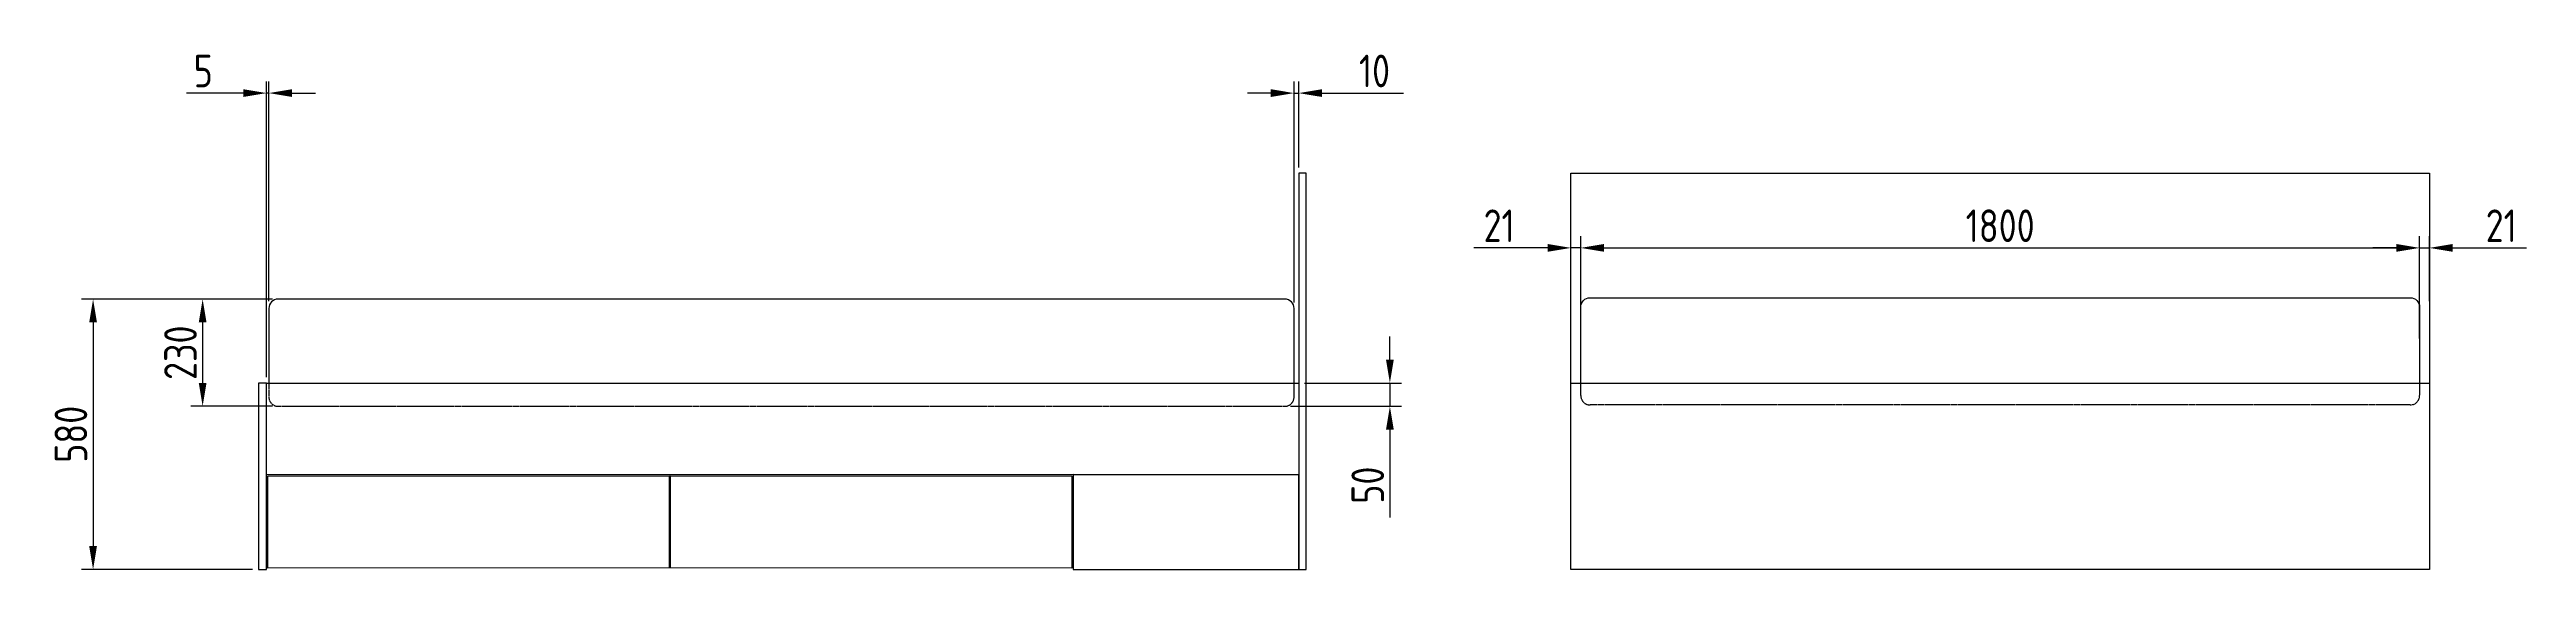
# Model space of a CAD drawing. Header units: millimetres. Extents: x 1713 to 34496, y -3951 to 9799.
# Drawn here: x 20635 to 25950, y 3452 to 4567 of the extents above; entities that cross this region are included whole.
import ezdxf

# ---------------------------------------------------------------- set-up
doc = ezdxf.new("R2010")
doc.units = ezdxf.units.MM
doc.linetypes.add('ACAD_ISO02W100', pattern=[15, 12, -3])
doc.styles.add('awcad.labels', font='eskd.shx')
doc.dimstyles.new('awcad.dim.building', dxfattribs={"dimtxt": 3.5, "dimasz": 2.5, "dimexe": 1.25, "dimexo": 0.625, "dimtad": 1, "dimtxsty": 'awcad.labels', "dimcen": 2.5, "dimadec": 0, "dimazin": 0, "dimtfac": 1, "dimtmove": 0, "dimatfit": 3, "dimldrblk": 'NONE', "dimfxl": 1, "dimarcsym": 0})

# ---------------------------------------------------------------- blocks, each defined once
blk = doc.blocks.new('*D30')
at = {"color": 0, "linetype": 'ByBlock', "lineweight": -2, "transparency": 16777216}
for p, q in [((23255.3, 4473.8), (23205.3, 4473.8)), ((23305.3, 4024.3), (23305.3, 4498.8)), ((23305.3, 4473.8), (23315.3, 4473.8)), ((23315.3, 4314.3), (23315.3, 4498.8)), ((23365.3, 4473.8), (23540.3, 4473.8))]:
    blk.add_line(p, q, dxfattribs=at)
at = {"color": 0, "linetype": 'ByBlock', "transparency": 16777216}
for points in [[(23255.3, 4482.2), (23255.3, 4465.5), (23305.3, 4473.8)], [(23365.3, 4482.2), (23365.3, 4465.5), (23315.3, 4473.8)]]:
    blk.add_solid(points, dxfattribs=at)
at = {"layer": 'Defpoints', "color": 0, "linetype": 'ByBlock', "transparency": 16777216}
for p in [(23315.3, 4473.8), (23315.3, 4301.8), (23305.3, 4011.8)]:
    blk.add_point(p, dxfattribs=at)
at = {"color": 0, "linetype": 'ByBlock', "lineweight": -2, "transparency": 16777216, "insert": (23477.8, 4521.3), "char_height": 70, "attachment_point": 5, "style": 'awcad.labels'}
blk.add_mtext('10', dxfattribs=at)
blk = doc.blocks.new('_None')
blk = doc.blocks.new('*D33')
at = {"color": 0, "linetype": 'ByBlock', "lineweight": -2, "transparency": 16777216}
for p, q in [((21050.3, 4473.8), (20928.6, 4473.8)), ((21100.3, 3864.3), (21100.3, 4498.8)), ((21105.3, 4473.8), (21100.3, 4473.8)), ((21105.3, 4027.3), (21105.3, 4498.8)), ((21155.3, 4473.8), (21205.3, 4473.8))]:
    blk.add_line(p, q, dxfattribs=at)
at = {"color": 0, "linetype": 'ByBlock', "transparency": 16777216}
for points in [[(21050.3, 4482.2), (21050.3, 4465.5), (21100.3, 4473.8)], [(21155.3, 4482.2), (21155.3, 4465.5), (21105.3, 4473.8)]]:
    blk.add_solid(points, dxfattribs=at)
at = {"layer": 'Defpoints', "color": 0, "linetype": 'ByBlock', "transparency": 16777216}
for p in [(21105.3, 4473.8), (21105.3, 4014.8), (21100.3, 3851.8)]:
    blk.add_point(p, dxfattribs=at)
at = {"color": 0, "linetype": 'ByBlock', "lineweight": -2, "transparency": 16777216, "insert": (20964.5, 4521.3), "char_height": 70, "attachment_point": 5, "style": 'awcad.labels'}
blk.add_mtext('5', dxfattribs=at)
blk = doc.blocks.new('*D36')
at = {"color": 0, "linetype": 'ByBlock', "lineweight": -2, "transparency": 16777216}
for p, q in [((21112.8, 4031.8), (20938.2, 4031.8)), ((20963.2, 3981.8), (20963.2, 3851.8)), ((21112.8, 3801.8), (20938.2, 3801.8))]:
    blk.add_line(p, q, dxfattribs=at)
at = {"color": 0, "linetype": 'ByBlock', "transparency": 16777216}
for points in [[(20954.9, 3981.8), (20971.5, 3981.8), (20963.2, 4031.8)], [(20954.9, 3851.8), (20971.5, 3851.8), (20963.2, 3801.8)]]:
    blk.add_solid(points, dxfattribs=at)
at = {"layer": 'Defpoints', "color": 0, "linetype": 'ByBlock', "transparency": 16777216}
for p in [(21125.3, 4031.8), (20963.2, 3801.8), (21125.3, 3801.8)]:
    blk.add_point(p, dxfattribs=at)
at = {"color": 0, "linetype": 'ByBlock', "lineweight": -2, "transparency": 16777216, "insert": (20915.7, 3916.8), "char_height": 70, "attachment_point": 5, "rotation": 90, "style": 'awcad.labels'}
blk.add_mtext('230', dxfattribs=at)
blk = doc.blocks.new('*D39')
at = {"color": 0, "linetype": 'ByBlock', "lineweight": -2, "transparency": 16777216}
for p, q in [((23510.9, 3901.8), (23510.9, 3951.8)), ((23327.8, 3851.8), (23535.9, 3851.8)), ((23510.9, 3851.8), (23510.9, 3801.8)), ((23297.8, 3801.8), (23535.9, 3801.8)), ((23510.9, 3751.8), (23510.9, 3563.4))]:
    blk.add_line(p, q, dxfattribs=at)
at = {"color": 0, "linetype": 'ByBlock', "transparency": 16777216}
for points in [[(23502.6, 3901.8), (23519.2, 3901.8), (23510.9, 3851.8)], [(23502.6, 3751.8), (23519.2, 3751.8), (23510.9, 3801.8)]]:
    blk.add_solid(points, dxfattribs=at)
at = {"layer": 'Defpoints', "color": 0, "linetype": 'ByBlock', "transparency": 16777216}
for p in [(23315.3, 3851.8), (23285.3, 3801.8), (23510.9, 3801.8)]:
    blk.add_point(p, dxfattribs=at)
at = {"color": 0, "linetype": 'ByBlock', "lineweight": -2, "transparency": 16777216, "insert": (23463.4, 3632.6), "char_height": 70, "attachment_point": 5, "rotation": 90, "style": 'awcad.labels'}
blk.add_mtext('50', dxfattribs=at)
blk = doc.blocks.new('*D70')
at = {"color": 0, "linetype": 'ByBlock', "lineweight": -2, "transparency": 16777216}
for p, q in [((21112.8, 4031.8), (20703.1, 4031.8)), ((20728.1, 3981.8), (20728.1, 3501.8)), ((21070.3, 3451.8), (20703.1, 3451.8))]:
    blk.add_line(p, q, dxfattribs=at)
at = {"color": 0, "linetype": 'ByBlock', "transparency": 16777216}
for points in [[(20719.8, 3981.8), (20736.4, 3981.8), (20728.1, 4031.8)], [(20719.8, 3501.8), (20736.4, 3501.8), (20728.1, 3451.8)]]:
    blk.add_solid(points, dxfattribs=at)
at = {"layer": 'Defpoints', "color": 0, "linetype": 'ByBlock', "transparency": 16777216}
for p in [(21125.3, 4031.8), (20728.1, 3451.8), (21082.8, 3451.8)]:
    blk.add_point(p, dxfattribs=at)
at = {"color": 0, "linetype": 'ByBlock', "lineweight": -2, "transparency": 16777216, "insert": (20680.6, 3741.8), "char_height": 70, "attachment_point": 5, "rotation": 90, "style": 'awcad.labels'}
blk.add_mtext('580', dxfattribs=at)
blk = doc.blocks.new('*D82')
at = {"color": 0, "linetype": 'ByBlock', "lineweight": -2, "transparency": 16777216}
for p, q in [((23920.5, 3947.3), (23920.5, 4166.7)), ((25720.5, 3947.3), (25720.5, 4166.7)), ((23970.5, 4141.7), (25670.5, 4141.7))]:
    blk.add_line(p, q, dxfattribs=at)
at = {"color": 0, "linetype": 'ByBlock', "transparency": 16777216}
for points in [[(23970.5, 4150.1), (23970.5, 4133.4), (23920.5, 4141.7)], [(25670.5, 4150.1), (25670.5, 4133.4), (25720.5, 4141.7)]]:
    blk.add_solid(points, dxfattribs=at)
at = {"layer": 'Defpoints', "color": 0, "linetype": 'ByBlock', "transparency": 16777216}
for p in [(25720.5, 4141.7), (23920.5, 3934.8), (25720.5, 3934.8)]:
    blk.add_point(p, dxfattribs=at)
at = {"color": 0, "linetype": 'ByBlock', "lineweight": -2, "transparency": 16777216, "insert": (24820.5, 4189.2), "char_height": 70, "attachment_point": 5, "style": 'awcad.labels'}
blk.add_mtext('1800', dxfattribs=at)
blk = doc.blocks.new('*D85')
at = {"color": 0, "linetype": 'ByBlock', "lineweight": -2, "transparency": 16777216}
for p, q in [((25720.5, 4027.3), (25720.5, 4166.7)), ((25741.5, 4027.3), (25741.5, 4166.7)), ((25670.5, 4141.7), (25620.5, 4141.7)), ((25720.5, 4141.7), (25741.5, 4141.7)), ((25791.5, 4141.7), (25949.8, 4141.7))]:
    blk.add_line(p, q, dxfattribs=at)
at = {"color": 0, "linetype": 'ByBlock', "transparency": 16777216}
for points in [[(25670.5, 4150.1), (25670.5, 4133.4), (25720.5, 4141.7)], [(25791.5, 4150.1), (25791.5, 4133.4), (25741.5, 4141.7)]]:
    blk.add_solid(points, dxfattribs=at)
at = {"layer": 'Defpoints', "color": 0, "linetype": 'ByBlock', "transparency": 16777216}
for p in [(25741.5, 4141.7), (25720.5, 4014.8), (25741.5, 4014.8)]:
    blk.add_point(p, dxfattribs=at)
at = {"color": 0, "linetype": 'ByBlock', "lineweight": -2, "transparency": 16777216, "insert": (25895.7, 4189.2), "char_height": 70, "attachment_point": 5, "style": 'awcad.labels'}
blk.add_mtext('21', dxfattribs=at)
blk = doc.blocks.new('*D88')
at = {"color": 0, "linetype": 'ByBlock', "lineweight": -2, "transparency": 16777216}
for p, q in [((23899.5, 3864.3), (23899.5, 4166.7)), ((23920.5, 3864.3), (23920.5, 4166.7)), ((23849.5, 4141.7), (23691.2, 4141.7)), ((23920.5, 4141.7), (23899.5, 4141.7)), ((23970.5, 4141.7), (24020.5, 4141.7))]:
    blk.add_line(p, q, dxfattribs=at)
at = {"color": 0, "linetype": 'ByBlock', "transparency": 16777216}
for points in [[(23849.5, 4150.1), (23849.5, 4133.4), (23899.5, 4141.7)], [(23970.5, 4150.1), (23970.5, 4133.4), (23920.5, 4141.7)]]:
    blk.add_solid(points, dxfattribs=at)
at = {"layer": 'Defpoints', "color": 0, "linetype": 'ByBlock', "transparency": 16777216}
for p in [(23899.5, 4141.7), (23899.5, 3851.8), (23920.5, 3851.8)]:
    blk.add_point(p, dxfattribs=at)
at = {"color": 0, "linetype": 'ByBlock', "lineweight": -2, "transparency": 16777216, "insert": (23745.3, 4189.2), "char_height": 70, "attachment_point": 5, "style": 'awcad.labels'}
blk.add_mtext('21', dxfattribs=at)

msp = doc.modelspace()

# ---------------------------------------------------------------- linework, layer by layer
for points in [[(23331.293, 3451.761), (23331.293, 4301.761), (23315.293, 4301.761), (23315.293, 3451.761)], [(23899.493, 3451.761), (23899.493, 4301.761), (25741.493, 4301.761), (25741.493, 3451.761)], [(21082.793, 3851.761), (21082.793, 3451.761), (21100.293, 3451.761), (21100.293, 3851.761)], [(23315.293, 3851.761), (23315.293, 3654.761), (21100.293, 3654.761), (21100.293, 3851.761)], [(25741.493, 3851.761), (25741.493, 3451.761), (23899.493, 3451.761), (23899.493, 3851.761)], [(21103.293, 3651.761), (21964.293, 3652.513), (21964.293, 3455.138), (21103.293, 3454.39)], [(21967.293, 3652.514), (22828.293, 3651.761), (22828.293, 3454.388), (21967.293, 3455.14)], [(22831.118, 3451.761), (23315.293, 3451.761), (23315.293, 3654.761), (22831.296, 3655.184)]]:
    msp.add_lwpolyline(points, close=True)
at = {"color": 4}
for points in [[(23305.293, 3851.761), (23305.293, 4011.761, 0.41421356), (23285.293, 4031.761), (21125.293, 4031.761, 0.41421356), (21105.293, 4011.761), (21105.293, 3851.761)], [(23920.493, 3854.761), (23920.493, 4014.761, -0.41421356), (23940.493, 4034.761), (25700.493, 4034.761, -0.41421356), (25720.493, 4014.761), (25720.493, 3854.761)]]:
    msp.add_lwpolyline(points, format="xyb", dxfattribs=at)
at = {"color": 4, "linetype": 'ACAD_ISO02W100', "ltscale": 0.25}
for points in [[(21105.293, 3851.761), (21105.293, 3821.761, 0.41421356), (21125.293, 3801.761), (23285.293, 3801.761, 0.41421356), (23305.293, 3821.761), (23305.293, 3851.761)], [(25720.493, 3854.761), (25720.493, 3824.761, -0.41421356), (25700.493, 3804.761), (23940.493, 3804.761, -0.41421356), (23920.493, 3824.761), (23920.493, 3854.761)]]:
    msp.add_lwpolyline(points, format="xyb", dxfattribs=at)
msp.add_lwpolyline([(21967.293, 3455.14), (21964.293, 3455.14)])

# ---------------------------------------------------------------- dimensions: what is measured, and where the dimension line sits
at = {"color": 253, "linetype": 'ByBlock', "lineweight": -2}
dim = msp.add_linear_dim(base=(21105.293, 4473.834), p1=(21100.293, 3851.761), p2=(21105.293, 4014.761), dimstyle='awcad.dim.building', dxfattribs=at)
dim.commit()
dim.dimension.update_dxf_attribs({"geometry": '*D33', "text_midpoint": (20964.46, 4473.834), "dimtype": 160})
for base, p1, p2, picture, middle in [((23315.293, 4473.834), (23305.293, 4011.761), (23315.293, 4301.761), '*D30', (23477.793, 4521.334)), ((23899.493, 4141.735), (23920.493, 3851.761), (23899.493, 3851.761), '*D88', (23745.327, 4189.235)), ((25720.493, 4141.735), (23920.493, 3934.761), (25720.493, 3934.761), '*D82', (24820.493, 4189.235)), ((25741.493, 4141.735), (25720.493, 4014.761), (25741.493, 4014.761), '*D85', (25895.66, 4189.235))]:
    dim = msp.add_linear_dim(base=base, p1=p1, p2=p2, dimstyle='awcad.dim.building', dxfattribs=at)
    dim.commit()
    dim.dimension.update_dxf_attribs({"geometry": picture, "text_midpoint": middle})
for base, p1, p2, picture, middle in [((20728.1, 3451.761), (21125.293, 4031.761), (21082.793, 3451.761), '*D70', (20680.6, 3741.761)), ((20963.208, 3801.761), (21125.293, 4031.761), (21125.293, 3801.761), '*D36', (20915.708, 3916.761)), ((23510.9, 3801.761), (23315.293, 3851.761), (23285.293, 3801.761), '*D39', (23463.4, 3632.595))]:
    dim = msp.add_linear_dim(base=base, p1=p1, p2=p2, angle=90, dimstyle='awcad.dim.building', dxfattribs=at)
    dim.commit()
    dim.dimension.update_dxf_attribs({"geometry": picture, "text_midpoint": middle})

doc.saveas('drawing.dxf')
